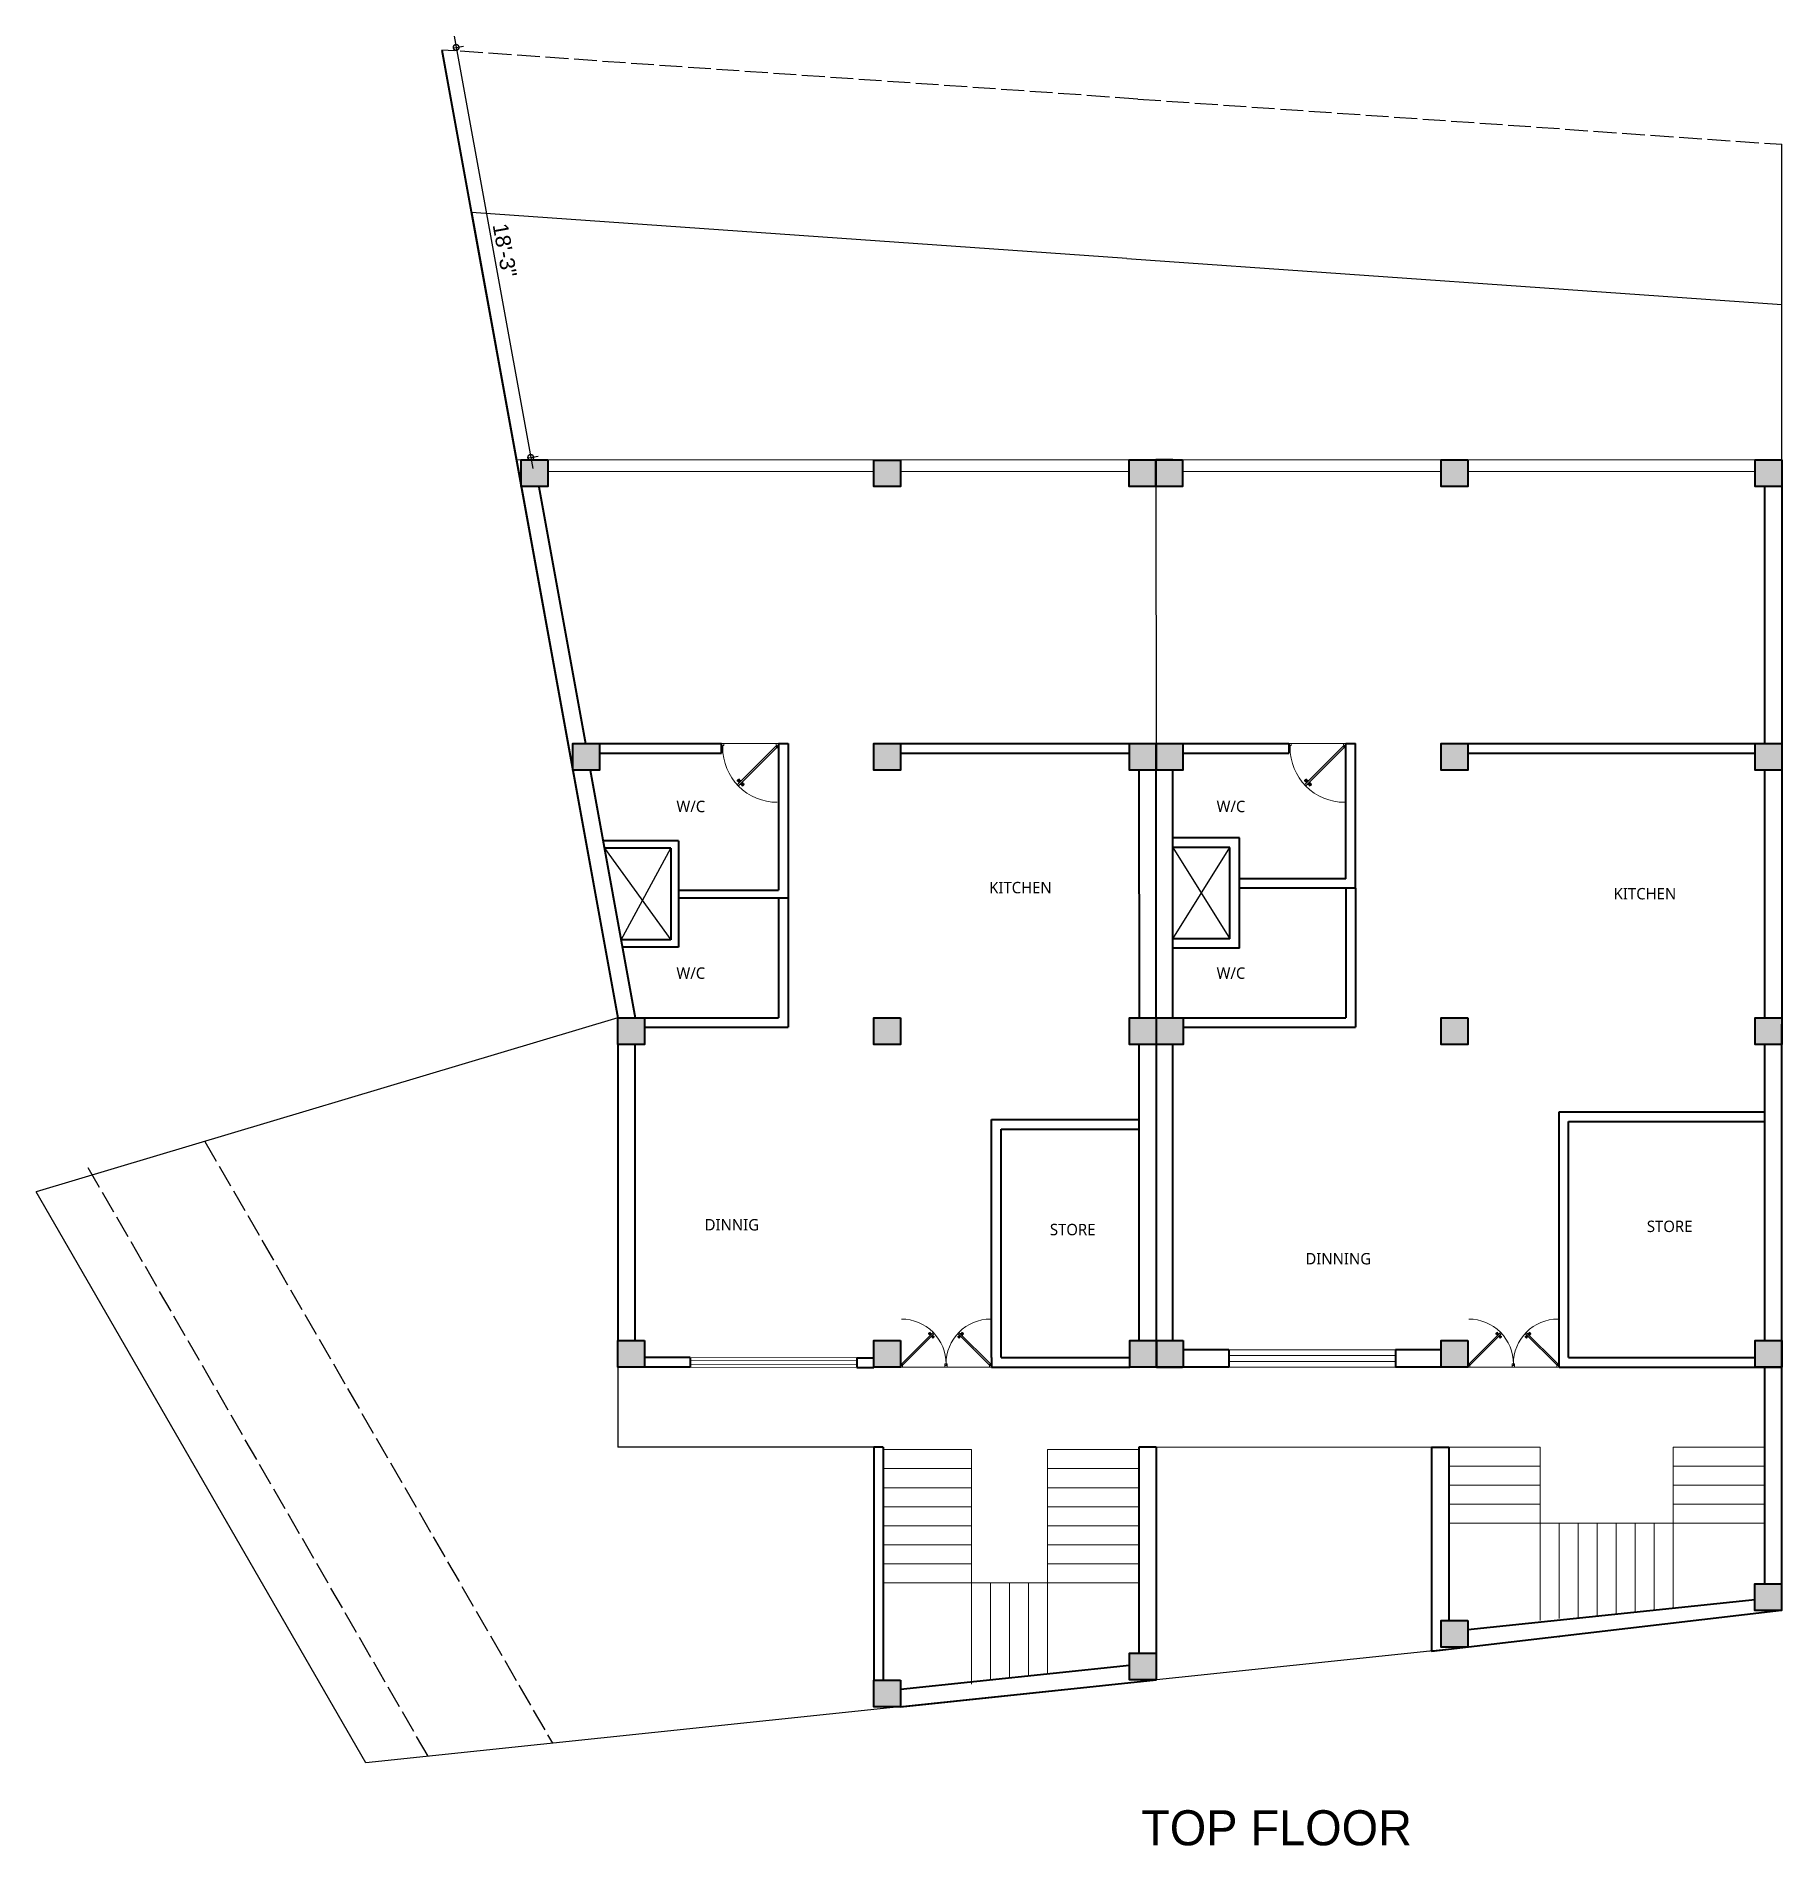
# Model space of a CAD drawing. Header units: inches. Extents: x -71 to 2682309, y -3332 to 801571.
# Drawn here: x 2652487 to 2653404, y 795654 to 796604 of the extents above; entities that cross this region are included whole.
import ezdxf

# ---------------------------------------------------------------- set-up
doc = ezdxf.new("R2010")
doc.units = ezdxf.units.IN
doc.header["$MEASUREMENT"] = 0
doc.header["$PDMODE"] = 99
doc.linetypes.add('ACAD_ISO02W100', pattern=[15, 12, -3])
doc.linetypes.add('SOLID', pattern=[0])
for name, color, linetype, lineweight in [('CONC. OUTLINE RA', 150, 'Continuous', 40), ('ele 4', 114, 'Continuous', 9), ('elev 2', 20, 'Continuous', 25), ('HATCH RA', 8, 'Continuous', 9), ('PUERTAS', 7, 'Continuous', 13), ('stair EA', 132, 'Continuous', 5), ('STAIR PLAN AND ELEV RA', 124, 'Continuous', 20), ('TEXT RA', 254, 'Continuous', 20), ('wall EA', 24, 'Continuous', 40), ('WALL RA', 42, 'Continuous', 50), ('Win EA', 114, 'Continuous', 5)]:
    doc.layers.add(name, color=color, linetype=linetype, lineweight=lineweight)
for name, color, linetype in [('HACTH', 7, 'Continuous'), ('S-DIM', 7, 'Continuous'), ('text EA', 7, 'Continuous')]:
    doc.layers.add(name, color=color, linetype=linetype)
doc.styles.add('EAPL', font='arial.ttf', dxfattribs={"height": 8})
doc.styles.add('RA 50 new', font='GOTHIC.TTF', dxfattribs={"height": 100})
doc.styles.get("Standard").update_dxf_attribs({"font": 'arial.ttf'})
doc.dimstyles.new('EA Copy of 1-8', dxfattribs={"dimtxt": 8, "dimasz": 6, "dimexe": 4, "dimexo": 6, "dimgap": 2, "dimtad": 1, "dimdec": 0, "dimzin": 0, "dimdsep": 46, "dimlunit": 3, "dimtxsty": 'EAPL', "dimblk": 'DOTSMALL', "dimcen": -0.09, "dimdle": 6, "dimclrd": 256, "dimclre": 256, "dimclrt": 256, "dimadec": 0, "dimazin": 0, "dimtfac": 8, "dimtdec": 0, "dimtix": 1, "dimtmove": 0, "dimatfit": 3, "dimldrblk": 'OPEN30', "dimfxl": 1, "dimfxlon": 1, "dimtolj": 1, "dimtzin": 0, "dimlwd": -1, "dimlwe": -1, "dimarcsym": 0})

msp = doc.modelspace()

# ---------------------------------------------------------------- texts
at = {"layer": 'text EA', "char_height": 6, "width": 84.336, "attachment_point": 2}
for s, insert in [('{\\fTrebuchet MS|b0|i0|c0|p34;W/C}', (2652830.6, 796202.52)), ('{\\fTrebuchet MS|b0|i0|c0|p34;W/C}', (2653114.41, 796202.52)), ('{\\fTrebuchet MS|b0|i0|c0|p34;KITCHEN}', (2653003.78, 796159.89)), ('{\\fTrebuchet MS|b0|i0|c0|p34;KITCHEN }', (2653331.93, 796156.69)), ('{\\fTrebuchet MS|b0|i0|c0|p34;W/C}', (2652830.6, 796114.96)), ('{\\fTrebuchet MS|b0|i0|c0|p34;W/C}', (2653114.41, 796114.96)), ('{\\fTrebuchet MS|b0|i0|c0|p34;DINNIG}', (2652852.17, 795982.78)), ('{\\fTrebuchet MS|b0|i0|c0|p34;STORE }', (2653344.9, 795981.94)), ('{\\fTrebuchet MS|b0|i0|c0|p34;STORE}', (2653031.24, 795980.25)), ('{\\fTrebuchet MS|b0|i0|c0|p34;DINNING }', (2653170.78, 795964.94))]:
    msp.add_mtext(s, dxfattribs=dict(at, insert=insert))
at = {"layer": 'TEXT RA', "insert": (2653067.23, 795672.2), "char_height": 18.41, "attachment_point": 1, "style": 'RA 50 new'}
msp.add_mtext_dynamic_manual_height_columns('TOP FLOOR ', width=347.7777, gutter_width=0.523, heights=[0], dxfattribs=at)

# ---------------------------------------------------------------- blocks, each defined once
blk = doc.blocks.new('COLUMN')
at = {"layer": 'HACTH', "lineweight": 30, "transparency": 33554541}
h = blk.add_hatch(color=256, dxfattribs=at)
h.dxf.hatch_style = 1
h.paths.add_polyline_path([(2659104.19, 784576.38), (2659090.19, 784576.38), (2659090.19, 784562.38), (2659104.19, 784562.38)])
at = {"layer": 'CONC. OUTLINE RA'}
blk.add_lwpolyline([(2659090.19, 784576.38), (2659104.19, 784576.38), (2659104.19, 784562.38), (2659090.19, 784562.38)], close=True, dxfattribs=at)
blk = doc.blocks.new('_DotSmall')
at = {"color": 0, "linetype": 'ByBlock', "const_width": 0.5}
blk.add_lwpolyline([(-0.0625, 0, 1), (0.0625, 0, 1)], format="xyb", close=True, dxfattribs=at)
blk = doc.blocks.new('*D716')
at = {"layer": 'Defpoints', "color": 0, "transparency": 16777216}
for p in [(2652699.77, 796596.88), (2652738.95, 796381.52), (2652746.47, 796382.89)]:
    blk.add_point(p, dxfattribs=at)
at = {"layer": 'S-DIM', "transparency": 16777216}
for p, q in [((2652706.22, 796604.15), (2652747.54, 796376.99)), ((2652706.31, 796598.06), (2652711.23, 796598.96)), ((2652745.49, 796382.71), (2652750.4, 796383.61))]:
    blk.add_line(p, q, dxfattribs=at)
at = {"layer": 'S-DIM', "transparency": 16777216, "xscale": 6, "yscale": 6, "zscale": 6}
for p, rotation in [((2652707.29, 796598.24), 100.3105406463716), ((2652746.47, 796382.89), 280.3105406463716)]:
    blk.add_blockref('_DotSmall', p, dxfattribs=dict(at, rotation=rotation))
at = {"layer": 'S-DIM', "transparency": 16777216, "insert": (2652732.87, 796491.66), "char_height": 8, "attachment_point": 5, "rotation": 280.31054, "style": 'EAPL'}
blk.add_mtext('\\A1;18\'-3"', dxfattribs=at)
blk = doc.blocks.new('_Open30')
at = {"color": 0, "linetype": 'ByBlock', "lineweight": -2}
for p, q in [((-1, 0.27), (0, 0)), ((0, 0), (-1, -0.27)), ((0, 0), (-1, 0))]:
    blk.add_line(p, q, dxfattribs=at)
blk = doc.blocks.new('3ft')
at = {"layer": 'PUERTAS', "color": 6}
for p, q in [((1, 2.5), (25.2, 26.7)), ((26, 25.9), (1.8, 1.6)), ((26, 25.9), (25.2, 26.7)), ((0, 2.4), (0, 0)), ((0.7, 2.4), (0, 2.4)), ((1.6, 0), (0, 0)), ((0.7, 1.5), (0.7, 2.4)), ((0.8, 1.5), (0.7, 1.5)), ((0.8, 1.5), (0.8, 2.4)), ((0.8, 1.2), (0.8, 1.5)), ((1.6, 1.2), (0.8, 1.2)), ((1.6, 1.8), (0.9, 2.5)), ((1.6, 1.9), (1, 2.5)), ((1.6, 1.9), (1.6, 1.8)), ((1.8, 1.6), (1.6, 1.8)), ((1.6, 0), (1.6, 1.2)), ((34.4, 0), (34.4, 1.2)), ((34.4, 1.2), (35.2, 1.2)), ((34.4, 0), (36, 0)), ((35.2, 1.2), (35.2, 2.4)), ((35.2, 2.4), (36, 2.4)), ((36, 0), (36, 2.4))]:
    blk.add_line(p, q, dxfattribs=at)
at = {"layer": 'PUERTAS', "color": 8}
for p, q in [((22.6, 24.9), (21.6, 25.7)), ((22.6, 25), (21.7, 25.7)), ((22.7, 25.1), (21.8, 25.9)), ((22.1, 26.3), (22, 26.1)), ((22.9, 25.2), (22, 26.1)), ((22.1, 26.3), (22.3, 26.4)), ((22.3, 26.4), (22.3, 26.4)), ((23.2, 25.5), (22.3, 26.4)), ((23.3, 25.7), (22.5, 26.6)), ((23.5, 25.8), (22.7, 26.8)), ((23.4, 25.8), (22.7, 26.7)), ((22.7, 24.3), (23, 24.8)), ((23, 25), (22.8, 25.1)), ((23, 25), (22.9, 25.2)), ((23, 25), (22.9, 25.1)), ((22.9, 24.5), (23.1, 24.9)), ((23.1, 25.1), (23, 25.2)), ((23.1, 24.8), (23.2, 25)), ((23.3, 25.3), (23.2, 25.4)), ((23.4, 25.4), (23.3, 25.6)), ((23.4, 25.4), (23.3, 25.5)), ((23.4, 25.4), (23.3, 25.5)), ((23.3, 24.9), (23.3, 25.1)), ((23.5, 25.1), (23.3, 25.1)), ((23.6, 25.3), (23.4, 25.2)), ((23.9, 25.5), (23.5, 25.3)), ((24.1, 25.7), (23.6, 25.4)), ((23.6, 23.4), (24.1, 23.7)), ((23.8, 23.6), (24.2, 23.8)), ((24.1, 23.8), (24.3, 23.9)), ((24.2, 24), (24.4, 24)), ((24.2, 23.3), (25, 22.3)), ((24.3, 23.7), (24.4, 23.6)), ((24.3, 23.7), (24.5, 23.6)), ((24.3, 23.6), (24.4, 23.5)), ((24.3, 23.3), (25.1, 22.4)), ((24.4, 24.2), (24.4, 24)), ((24.4, 23.8), (24.5, 23.7)), ((24.4, 23.4), (25.2, 22.5)), ((24.6, 24.3), (24.5, 24.1)), ((24.5, 23.6), (25.4, 22.7)), ((24.8, 24.6), (24.6, 24.2)), ((24.6, 24), (24.7, 23.9)), ((25, 24.8), (24.7, 24.3)), ((24.7, 24.1), (24.8, 23.9)), ((24.7, 24.1), (24.8, 24)), ((24.8, 24.1), (24.9, 24)), ((24.8, 23.8), (25.7, 23)), ((25, 24), (25.9, 23.2)), ((25.1, 24.2), (26.1, 23.4)), ((25.1, 24.1), (26, 23.3)), ((25.6, 22.8), (25.4, 22.7)), ((25.6, 22.8), (25.7, 23)), ((25.7, 23), (25.7, 23)), ((0, 0), (36, 0))]:
    blk.add_line(p, q, dxfattribs=at)
at = {"layer": 'PUERTAS', "color": 1}
for p, q in [((21.7, 25.8), (22.1, 26.3)), ((21.7, 25.7), (22.2, 26.2)), ((21.7, 25.8), (21.7, 25.8)), ((22.5, 25), (21.7, 25.6)), ((22.6, 26.7), (22.1, 26.3)), ((22.7, 26.7), (22.2, 26.2)), ((22.6, 26.7), (22.6, 26.7)), ((22.6, 25), (23, 25.4)), ((22.6, 24.3), (22.9, 24.7)), ((22.6, 24.1), (22.6, 24.1)), ((22.7, 25.1), (22.7, 25.1)), ((23.4, 25.9), (22.8, 26.7)), ((22.8, 25.1), (23.1, 25.3)), ((22.9, 25), (22.8, 25.1)), ((22.9, 24.9), (23.2, 25.2)), ((22.9, 24.8), (22.9, 24.8)), ((22.9, 24.7), (22.9, 24.7)), ((23.4, 25.8), (23, 25.4)), ((23.3, 25.6), (23.1, 25.3)), ((23.5, 25.5), (23.2, 25.2)), ((23.3, 25.7), (23.3, 25.7)), ((23.4, 25.5), (23.3, 25.6)), ((23.4, 23.3), (23.4, 23.3)), ((23.6, 25.5), (23.6, 25.5)), ((23.6, 23.3), (24, 23.6)), ((24.1, 25.8), (23.7, 25.5)), ((23.7, 25.5), (23.7, 25.5)), ((24, 23.6), (24, 23.6)), ((24.1, 23.6), (24.1, 23.6)), ((24.3, 25.8), (24.3, 25.8)), ((24.3, 23.6), (24.5, 23.9)), ((24.3, 23.3), (24.7, 23.7)), ((24.3, 23.6), (24.4, 23.5)), ((24.3, 23.2), (24.9, 22.4)), ((24.4, 23.5), (24.6, 23.8)), ((24.4, 23.4), (24.4, 23.4)), ((24.8, 24.1), (24.5, 23.9)), ((24.9, 24), (24.6, 23.8)), ((25.1, 24.1), (24.7, 23.7)), ((25.1, 24.8), (24.8, 24.4)), ((24.8, 24.4), (24.8, 24.4)), ((24.8, 24.3), (24.8, 24.3)), ((24.8, 24.1), (24.9, 24)), ((25, 24), (25, 24)), ((25, 22.4), (25.5, 22.9)), ((25.1, 25), (25.1, 25)), ((25.1, 22.4), (25.6, 22.8)), ((25.2, 24.1), (26, 23.5)), ((26, 23.4), (25.5, 22.9)), ((26, 23.3), (25.6, 22.8)), ((26, 23.3), (26, 23.3)), ((25.1, 22.4), (25.1, 22.4))]:
    blk.add_line(p, q, dxfattribs=at)
at = {"layer": 'PUERTAS', "color": 2}
for p, q in [((22, 26.1), (22, 26.1)), ((25.4, 22.7), (25.4, 22.7))]:
    blk.add_line(p, q, dxfattribs=at)
at = {"layer": 'PUERTAS', "color": 6}
for radius in [0.155, 0.0752]:
    blk.add_circle((0.8, 2.6), radius, dxfattribs=at)
blk.add_arc((0.8, 2.6), 34.4, 359.7285, 90.0333, dxfattribs=at)
at = {"layer": 'PUERTAS', "color": 1}
for centre, start, end in [((22.5, 25), 231.0764, 315), ((22.7, 24.2), 135, 225), ((22.7, 26.7), 38.9236, 135), ((22.8, 25.1), 225, 315), ((23, 24.9), 135, 219.7428), ((22.9, 24.8), 315, 39.7428), ((23.3, 25.6), 315, 45), ((23.4, 25.9), 315, 38.9236), ((23.5, 23.4), 225, 315), ((23.5, 25.4), 50.2572, 135), ((23.6, 25.5), 230.2572, 315), ((24.1, 23.6), 50.2572, 135), ((24.2, 25.7), 45, 135), ((24.2, 23.7), 230.2572, 315), ((24.3, 23.2), 135, 218.9236), ((24.4, 23.5), 135, 225), ((24.8, 24.3), 135, 219.7428), ((24.7, 24.2), 315, 39.7428), ((24.9, 24), 45, 135), ((25, 24.9), 315, 45), ((25.2, 24.1), 51.0764, 135), ((26, 23.4), 315, 51.0764), ((25, 22.4), 218.9236, 315)]:
    blk.add_arc(centre, 0.08, start, end, dxfattribs=at)
blk = doc.blocks.new('*U327')
at = {"color": 3, "xscale": -1}
blk.add_blockref('3ft', (42, 0), dxfattribs=at)

# ---------------------------------------------------------------- dimensions: what is measured, and where the dimension line sits
at = {"layer": 'S-DIM'}
dim = msp.add_aligned_dim(p1=(2652699.77, 796596.88), p2=(2652738.95, 796381.52), distance=7.64, dimstyle='EA Copy of 1-8', dxfattribs=at)
dim.commit()
dim.dimension.update_dxf_attribs({"geometry": '*D716', "text_midpoint": (2652732.87, 796491.66)})

# ---------------------------------------------------------------- linework, layer by layer
at = {"linetype": 'ACAD_ISO02W100'}
for p, q in [((2653065.54, 796571.15), (2652699.77, 796596.88)), ((2653065.54, 796571.15), (2653403.8, 796547.35)), ((2652575.26, 796023.59), (2652757.87, 795707.43)), ((2652692.54, 795700.58), (2652512.62, 796012.08)), ((2653403.81, 795905.02), (2653389.81, 795905.02))]:
    msp.add_line(p, q, dxfattribs=at)
at = {"color": 244, "lineweight": 30, "true_color": 0x991b1e}
for p, q in [((2653403.79, 796381.52), (2653403.8, 796547.35)), ((2653059.65, 796487.35), (2652715.29, 796511.58)), ((2653059.65, 796487.35), (2653403.8, 796463.14)), ((2652748.1, 796381.52), (2652748.12, 796381.4)), ((2652792.25, 796088.52), (2652486.64, 795997.07)), ((2652659.87, 795697.15), (2652486.64, 795997.07))]:
    msp.add_line(p, q, dxfattribs=at)
at = {"layer": 'ele 4', "linetype": 'SOLID'}
for p, q in [((2652926.7, 796381.52), (2652738.95, 796381.52)), ((2653060.9, 796381.52), (2652940.7, 796381.52)), ((2653224.79, 796381.52), (2653088.9, 796381.52)), ((2653389.79, 796381.52), (2653238.79, 796381.52)), ((2652755.52, 796375.49), (2652926.7, 796375.49)), ((2652940.7, 796375.49), (2653060.9, 796375.49)), ((2653088.9, 796375.5), (2653224.79, 796375.5)), ((2653238.79, 796375.5), (2653389.79, 796375.5)), ((2653113.21, 795914.02), (2653200.81, 795914.02)), ((2653113.21, 795911.02), (2653200.81, 795911.02)), ((2653113.21, 795908.02), (2653200.81, 795908.02)), ((2653113.21, 795905.02), (2653200.81, 795905.02))]:
    msp.add_line(p, q, dxfattribs=at)
at = {"layer": 'ele 4'}
for p, q in [((2652830.25, 795906.52), (2652917.85, 795906.33)), ((2652830.25, 795905.02), (2652917.85, 795904.83)), ((2652830.26, 795910.02), (2652917.86, 795909.83)), ((2652830.26, 795908.52), (2652917.86, 795908.33))]:
    msp.add_line(p, q, dxfattribs=at)
at = {"layer": 'elev 2'}
for p, q in [((2653074.9, 796367.52), (2653075.05, 796232.52)), ((2652785.21, 796177.53), (2652820.07, 796129.53)), ((2652793.94, 796129.53), (2652820.07, 796177.53)), ((2653083.87, 796130.01), (2653113.87, 796178.01)), ((2653083.87, 796178.01), (2653113.87, 796130.01)), ((2652792.25, 795905.02), (2652792.25, 795863.02)), ((2652926.71, 795905.02), (2652926.71, 795905.02)), ((2652935.71, 795905.02), (2652935.71, 795905.02)), ((2652926.71, 795863.02), (2652792.25, 795863.02)), ((2653238.81, 795757.86), (2652659.87, 795697.15)), ((2653061.07, 795748.27), (2652940.71, 795735.65))]:
    msp.add_line(p, q, dxfattribs=at)
at = {"layer": 'HATCH RA'}
msp.add_line((2653403.84, 795932.02), (2653403.81, 795932.02), dxfattribs=at)
at = {"layer": 'stair EA'}
for p, q in [((2652978.07, 795861.65), (2652931.71, 795861.65)), ((2652978.07, 795861.65), (2652978.07, 795738.52)), ((2653066.07, 795861.65), (2653018.07, 795861.65)), ((2653066.07, 795861.65), (2653018.07, 795861.65)), ((2653018.07, 795861.65), (2653018.07, 795743.76)), ((2653219.81, 795863.02), (2653075.07, 795863.02)), ((2653276.81, 795863.02), (2653228.81, 795863.02)), ((2653276.81, 795863.02), (2653276.81, 795771.94)), ((2653394.81, 795863.02), (2653346.81, 795863.02)), ((2653346.81, 795863.02), (2653346.81, 795778.23)), ((2652978.07, 795851.65), (2652931.71, 795851.65)), ((2653066.07, 795851.65), (2653018.07, 795851.65)), ((2653066.07, 795851.65), (2653018.07, 795851.65)), ((2653276.81, 795853.02), (2653228.81, 795853.02)), ((2653394.81, 795853.02), (2653346.81, 795853.02)), ((2652978.07, 795841.65), (2652931.71, 795841.65)), ((2653066.07, 795841.65), (2653018.07, 795841.65)), ((2653066.07, 795841.65), (2653018.07, 795841.65)), ((2653276.81, 795843.02), (2653228.81, 795843.02)), ((2653394.81, 795843.02), (2653346.81, 795843.02)), ((2652978.07, 795831.65), (2652931.71, 795831.65)), ((2653066.07, 795831.65), (2653018.07, 795831.65)), ((2653066.07, 795831.65), (2653018.07, 795831.65)), ((2653276.81, 795833.02), (2653228.81, 795833.02)), ((2653394.81, 795833.02), (2653346.81, 795833.02)), ((2652978.07, 795821.65), (2652931.71, 795821.65)), ((2653066.07, 795821.65), (2653018.07, 795821.65)), ((2653066.07, 795821.65), (2653018.07, 795821.65)), ((2653394.81, 795823.02), (2653228.81, 795823.02)), ((2653276.81, 795823.02), (2653276.81, 795772.99)), ((2653286.81, 795823.02), (2653286.81, 795772.99)), ((2653296.81, 795823.02), (2653296.81, 795772.99)), ((2653306.81, 795823.02), (2653306.81, 795774.03)), ((2653316.81, 795823.02), (2653316.81, 795775.08)), ((2653326.81, 795823.02), (2653326.81, 795776.13)), ((2653336.81, 795823.02), (2653336.81, 795777.18)), ((2652978.07, 795811.65), (2652931.71, 795811.65)), ((2653066.07, 795811.65), (2653018.07, 795811.65)), ((2653066.07, 795811.65), (2653018.07, 795811.65)), ((2652978.07, 795801.65), (2652931.71, 795801.65)), ((2653066.07, 795801.65), (2653018.07, 795801.65)), ((2653066.07, 795801.65), (2653018.07, 795801.65)), ((2653066.07, 795791.65), (2652931.71, 795791.65)), ((2652988.07, 795791.65), (2652988.07, 795740.61)), ((2652998.07, 795791.65), (2652998.07, 795741.66)), ((2653008.07, 795791.65), (2653008.07, 795742.71)), ((2653286.81, 795763.47), (2653286.81, 795762.88)), ((2653228.81, 795757.86), (2653228.81, 795757.85))]:
    msp.add_line(p, q, dxfattribs=at)
at = {"layer": 'STAIR PLAN AND ELEV RA'}
msp.add_line((2653389.81, 795905.02), (2653394.81, 795905.02), dxfattribs=at)
msp.add_line((2653389.81, 795905.02), (2653394.81, 795905.02), dxfattribs=at)
at = {"layer": 'wall EA'}
for p, q in [((2652699.77, 796596.88), (2652792.25, 796088.52)), ((2652715.29, 796511.58), (2652792.25, 796088.52)), ((2653403.81, 796379.52), (2653403.71, 795791.14)), ((2652750.67, 796367.4), (2652775.2, 796232.54)), ((2653394.81, 796367.52), (2653394.81, 796232.52)), ((2652782.6, 796232.54), (2652846.7, 796232.54)), ((2652846.7, 796227.54), (2652846.7, 796232.54)), ((2652876.7, 796232.56), (2652881.7, 796232.56)), ((2652876.7, 796232.54), (2652876.7, 796155.53)), ((2652881.7, 796232.56), (2652881.7, 796151.53)), ((2652940.71, 796232.52), (2653061.05, 796232.51)), ((2653089.05, 796232.52), (2653144.79, 796232.52)), ((2653144.79, 796232.52), (2653144.79, 796227.52)), ((2653174.79, 796161.51), (2653174.79, 796232.52)), ((2653174.79, 796232.52), (2653179.79, 796232.52)), ((2653179.79, 796156.51), (2653179.79, 796232.52)), ((2653238.81, 796232.52), (2653389.81, 796232.52)), ((2652777.75, 796218.54), (2652801.4, 796088.52)), ((2652782.6, 796227.54), (2652846.7, 796227.54)), ((2652940.71, 796227.52), (2653061.05, 796227.51)), ((2653066, 796218.52), (2653066.21, 796088.51)), ((2653075.19, 796088.51), (2653075.04, 796218.52)), ((2653083.87, 796088.51), (2653083.87, 796218.52)), ((2653089.05, 796227.52), (2653144.79, 796227.52)), ((2653238.81, 796227.52), (2653389.81, 796227.52)), ((2653394.81, 796218.52), (2653394.81, 796088.51)), ((2652824.07, 796181.53), (2652784.48, 796181.53)), ((2652824.07, 796181.53), (2652824.07, 796125.53)), ((2653118.87, 796183.01), (2653083.87, 796183.01)), ((2653118.87, 796125.01), (2653118.87, 796183.01)), ((2652820.07, 796177.53), (2652785.21, 796177.53)), ((2652820.07, 796177.53), (2652820.07, 796129.53)), ((2653113.87, 796178.01), (2653083.87, 796178.01)), ((2653113.87, 796130.01), (2653113.87, 796178.01)), ((2653174.79, 796161.51), (2653118.87, 796161.51)), ((2652824.07, 796155.53), (2652876.7, 796155.53)), ((2653179.79, 796156.51), (2653118.87, 796156.51)), ((2653174.79, 796156.51), (2653174.79, 796088.51)), ((2653179.79, 796156.51), (2653179.79, 796083.51)), ((2652824.07, 796151.53), (2652881.7, 796151.53)), ((2652876.7, 796151.53), (2652876.7, 796088.51)), ((2652881.7, 796151.53), (2652881.7, 796083.51)), ((2652820.07, 796129.53), (2652793.94, 796129.53)), ((2652824.07, 796125.53), (2652794.67, 796125.53)), ((2653113.87, 796130.01), (2653083.87, 796130.01)), ((2653118.87, 796125.01), (2653083.87, 796125.01)), ((2652806.25, 796088.51), (2652876.7, 796088.51)), ((2653075.16, 796088.52), (2653075.22, 796088.52)), ((2653083.87, 796088.51), (2653174.79, 796088.51)), ((2652806.25, 796083.51), (2652881.7, 796083.51)), ((2653089.22, 796083.51), (2653179.79, 796083.51)), ((2652792.25, 796074.52), (2652792.25, 795919.02)), ((2652801.25, 796074.52), (2652801.25, 795919.02)), ((2653066.21, 795919.02), (2653066.21, 796074.51)), ((2653075.21, 795919.02), (2653075.21, 796074.51)), ((2653083.87, 795919.02), (2653083.87, 796074.51)), ((2653394.81, 796074.51), (2653394.81, 795919.02)), ((2653286.77, 796039.06), (2653394.81, 796039.06)), ((2653286.77, 795914.06), (2653286.77, 796039.06)), ((2652988.67, 795910.02), (2652988.67, 796035.02)), ((2652988.67, 796035.02), (2653066.21, 796035.02)), ((2652993.67, 796030.02), (2653066.21, 796030.02)), ((2652993.67, 795910.02), (2652993.67, 796030.02)), ((2653291.77, 796034.06), (2653394.81, 796034.06)), ((2653291.77, 795910.02), (2653291.77, 796034.06)), ((2652830.25, 795910.02), (2652806.25, 795910.02)), ((2652830.25, 795905.02), (2652806.25, 795905.02)), ((2652830.25, 795910.02), (2652830.25, 795905.02)), ((2652917.85, 795909.83), (2652917.85, 795904.83)), ((2652917.85, 795909.83), (2652926.71, 795909.83)), ((2652917.85, 795904.83), (2652926.71, 795904.83)), ((2652988.67, 795910.02), (2652988.67, 795905.02)), ((2652988.67, 795905.02), (2653061.21, 795905.02)), ((2652993.67, 795910.02), (2653061.21, 795910.02)), ((2653113.21, 795914.02), (2653089.21, 795914.02)), ((2653113.21, 795905.02), (2653089.21, 795905.02)), ((2653113.21, 795914.02), (2653113.21, 795905.02)), ((2653224.81, 795914.02), (2653200.81, 795914.02)), ((2653200.81, 795914.02), (2653200.81, 795905.02)), ((2653224.81, 795905.02), (2653200.81, 795905.02)), ((2653286.77, 795905.02), (2653286.77, 795914.06)), ((2653286.77, 795905.02), (2653389.81, 795905.02)), ((2653291.77, 795910.02), (2653389.81, 795910.02)), ((2653394.81, 795905.02), (2653394.81, 795791.14)), ((2652926.71, 795863.02), (2652926.71, 795740.6)), ((2652931.71, 795863.02), (2652926.71, 795863.02)), ((2652931.71, 795863.02), (2652931.71, 795740.6)), ((2653075.07, 795863.02), (2653066.07, 795863.02)), ((2653066.07, 795863.02), (2653066.07, 795754.7)), ((2653075.07, 795863.02), (2653075.07, 795754.7)), ((2653219.81, 795863.02), (2653219.81, 795755.63)), ((2653219.81, 795863.02), (2653228.81, 795863.02)), ((2653228.81, 795863.02), (2653228.81, 795771.86)), ((2653389.81, 795782.73), (2653238.81, 795766.9)), ((2653403.71, 795777.14), (2653219.81, 795755.63)), ((2653061.07, 795748.25), (2652940.71, 795735.63)), ((2652940.71, 795726.58), (2653075.07, 795740.67))]:
    msp.add_line(p, q, dxfattribs=at)
at = {"layer": 'WALL RA'}
for p, q in [((2653074.9, 796381.52), (2653083.86, 796381.52)), ((2653088.87, 795905.02), (2653075.34, 795905.02)), ((2653403.81, 795905.02), (2653389.81, 795905.02))]:
    msp.add_line(p, q, dxfattribs=at)

# ---------------------------------------------------------------- block references
at = {"layer": 'HATCH RA', "lineweight": 30, "rotation": 270}
for p in [(1868179.14, 3455471.71), (1868364.32, 3455471.7), (1868498.52, 3455471.71), (1868512.52, 3455471.71), (1868662.41, 3455471.71), (1868827.42, 3455471.71), (1868206.22, 3455322.73), (1868364.33, 3455322.71), (1868498.67, 3455322.71), (1868512.67, 3455322.71), (1868662.43, 3455322.71), (1868827.43, 3455322.71), (1868229.88, 3455178.71), (1868364.33, 3455178.71), (1868498.78, 3455178.7), (1868512.84, 3455178.7), (1868662.42, 3455178.7), (1868827.43, 3455178.7), (1868229.88, 3455009.21), (1868364.33, 3455009.21), (1868498.83, 3455009.21), (1868512.83, 3455009.21), (1868662.43, 3455009.21), (1868827.43, 3455009.21), (1868827.33, 3454881.33), (1868662.43, 3454862.04), (1868498.69, 3454844.89), (1868364.33, 3454830.79)]:
    msp.add_blockref('COLUMN', p, dxfattribs=at)
at = {"layer": 'Win EA', "xscale": -0.8333366820079391, "yscale": 0.8333366820079391, "zscale": 0.8333366820079391, "rotation": 180}
for p in [(2652841.7, 796232.54), (2653139.79, 796232.52)]:
    msp.add_blockref('*U327', p, dxfattribs=at)
at = {"layer": 'Win EA', "yscale": 0.6812915640384177, "zscale": 0.6812915640384177}
for p, xscale in [((2652969.32, 795905.02), -0.6812915640384177), ((2652960.06, 795905.02), 0.6812915640384177), ((2653267.42, 795905.02), -0.6812915640384177), ((2653258.15, 795905.02), 0.6812915640384177)]:
    msp.add_blockref('*U327', p, dxfattribs=dict(at, xscale=xscale))

msp.set_redraw_order([(e.dxf.handle, doc.entitydb.next_handle()) for e in msp.query("TEXT MTEXT ATTDEF DIMENSION ARC_DIMENSION")])  # texts and dimensions are drawn at this point

doc.saveas('drawing.dxf')
